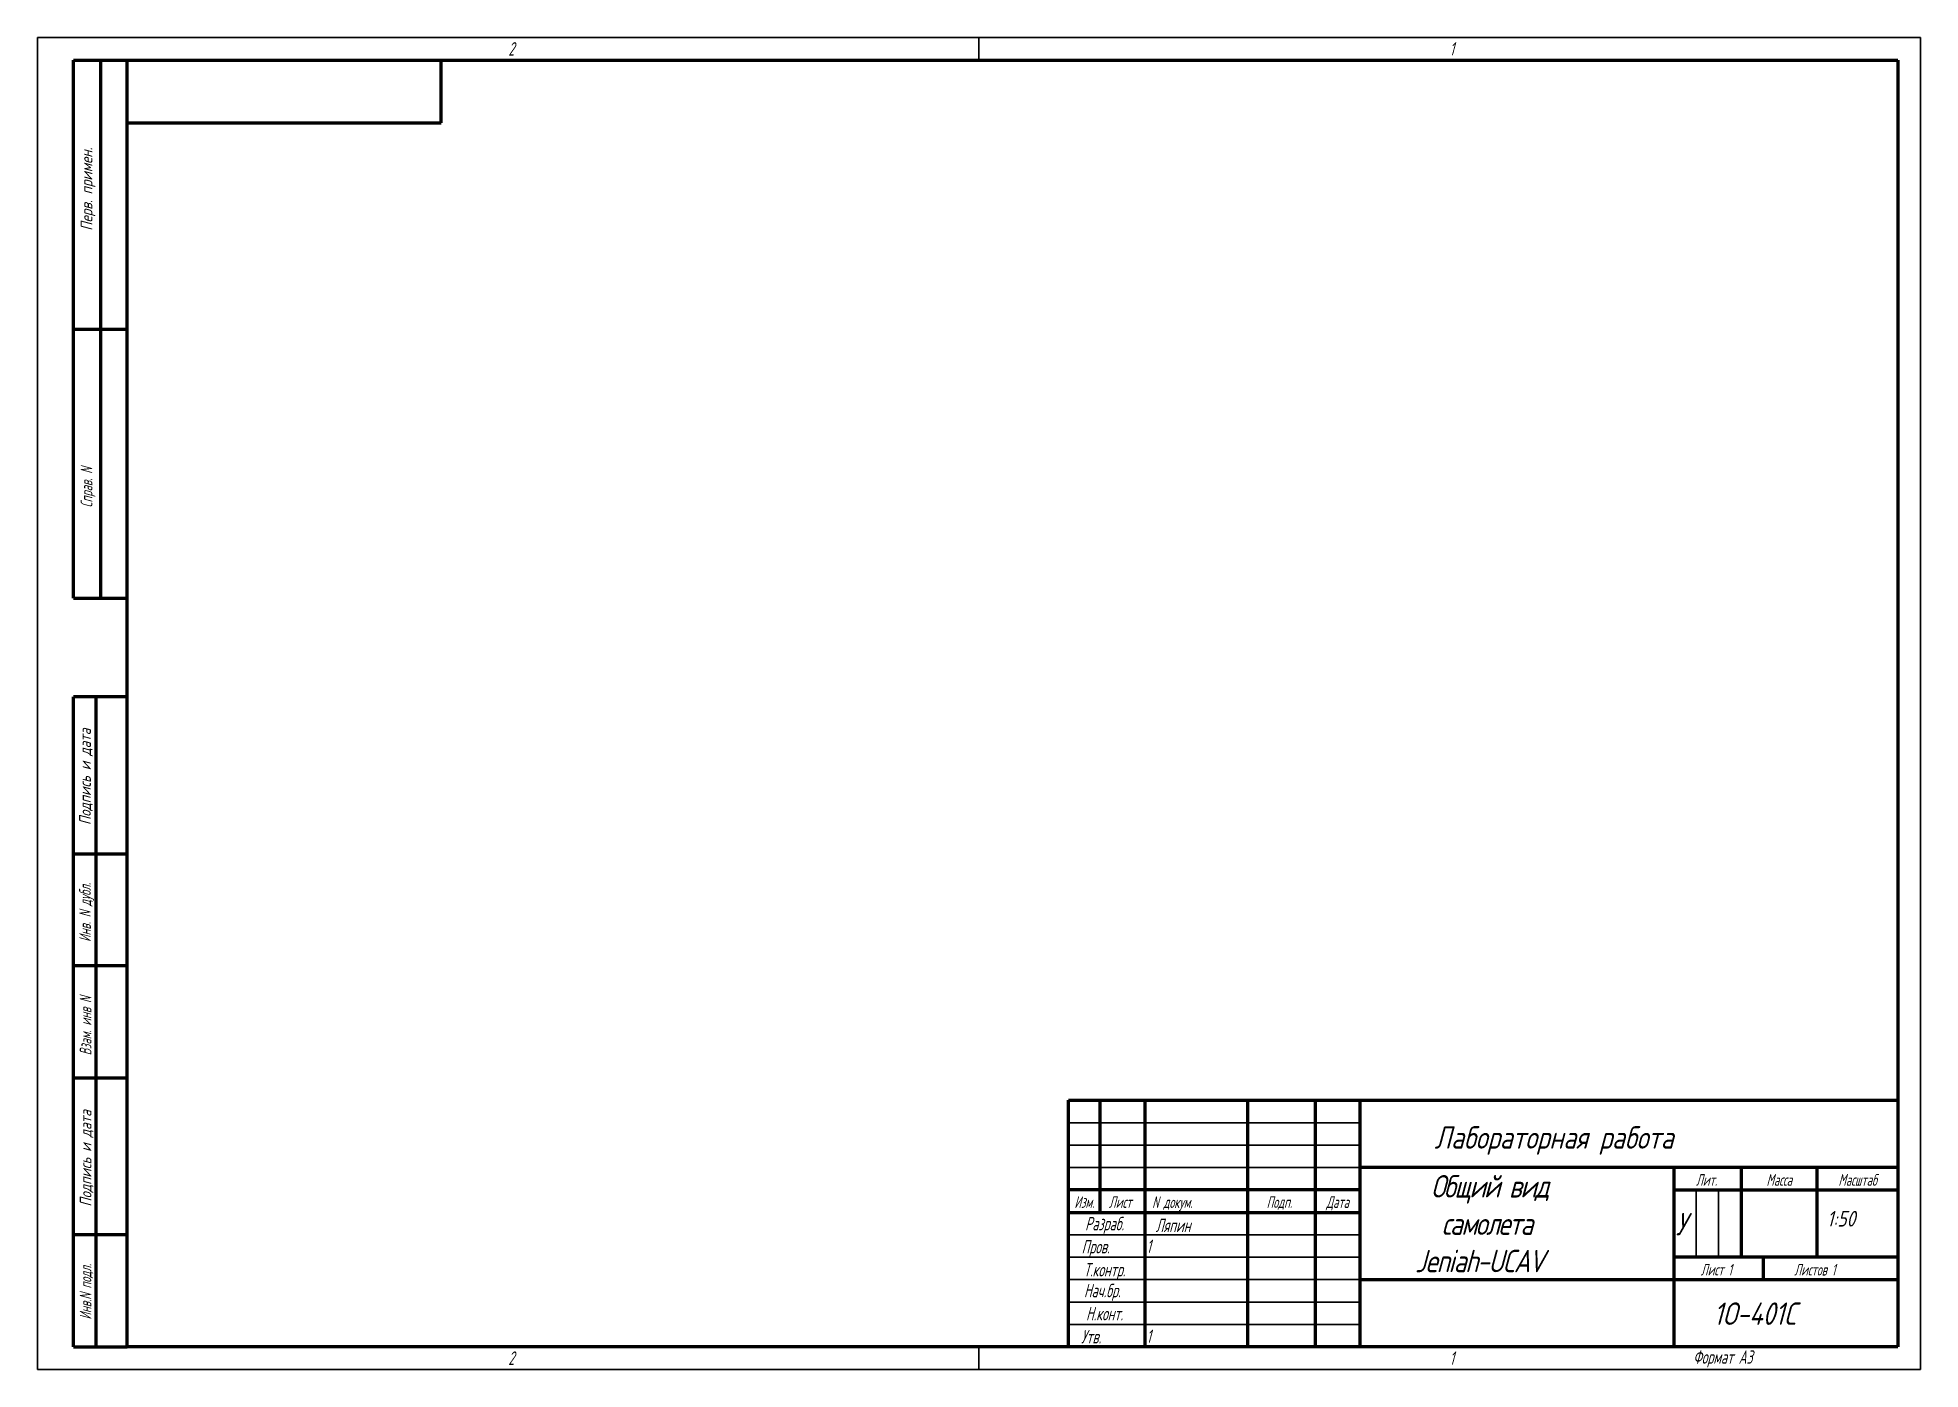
# Model space of a CAD drawing. Header units: millimetres. Extents: x -985956116104 to 1932156, y -552630487266 to 633586.
# Drawn here: x 5985.8 to 6405.8, y 39167.7 to 39464.7 of the extents above; entities that cross this region are included whole.
import ezdxf
from ezdxf.enums import TextEntityAlignment as Align

# ---------------------------------------------------------------- set-up
doc = ezdxf.new("R2010")
doc.units = ezdxf.units.MM
for name, color, linetype, lineweight in [('_basic (Основной)', 4, 'Continuous', 60), ('_contour (Тонкий)', 7, 'Continuous', 30), ('_remote (Тонкий)', 9, 'Continuous', 30), ('_text (Надписи)', 2, 'Continuous', 30)]:
    doc.layers.add(name, color=color, linetype=linetype, lineweight=lineweight)
doc.styles.add('ESKD', font='eskd.shx', dxfattribs={"oblique": 15, "height": 5})

msp = doc.modelspace()

# ---------------------------------------------------------------- texts
at = {"layer": '_basic (Основной)', "color": 30, "transparency": 33554687, "style": 'ESKD', "oblique": 15}
msp.add_text('Лабораторная работа', height=5, dxfattribs=at).set_placement((6297.468, 39216.95))
at = {"layer": '_contour (Тонкий)', "color": 2, "transparency": 33554687, "insert": (6280.842, 39211.06), "char_height": 5, "attachment_point": 1, "style": 'ESKD'}
msp.add_mtext_dynamic_manual_height_columns('\\pi15.82436;{\\T0.9;Общий вид\\P\\pi18.22485;самолета \\P\\pi12.27308;Jeniah-UCAV}', width=70.09073, gutter_width=12.5, heights=[25.222], dxfattribs=at)
at = {"layer": '_text (Надписи)', "transparency": 33554687, "style": 'ESKD', "oblique": 15, "width": 0.8}
for s, height, p in [('2', 3, (6090.842, 39460.736)), ('1', 3, (6300.842, 39460.736)), ('N докум.', 2.6, (6234.475, 39203.723)), ('Ляпин', 3, (6235.242, 39198.339)), ('1', 3, (6233.212, 39193.682)), ('1', 3, (6233.212, 39173.614)), ('2', 3, (6090.842, 39168.736)), ('1', 3, (6300.842, 39168.736)), ('Формат А3', 3, (6355.154, 39168.979))]:
    msp.add_text(s, height=height, dxfattribs=at).set_placement(p)
at = {"layer": '_text (Надписи)', "transparency": 33554687, "style": 'ESKD', "oblique": 15}
for s, p in [('Перв. примен.', (5998.046, 39430.931)), ('Подпись и дата', (5997.716, 39299.884)), ('Подпись и дата', (5997.849, 39214.775))]:
    msp.add_text(s, height=2.6, rotation=90, dxfattribs=at).set_placement(p, align=Align.CENTER)
at = {"layer": '_text (Надписи)', "transparency": 33554687, "style": 'ESKD', "oblique": 15, "width": 0.8}
for s, p in [('Справ. N', (5998.043, 39364.427)), ('Инв. N дубл.', (5997.709, 39269.631)), ('Взам. инв N', (5997.835, 39244.314)), ('Инв.N подл.', (5997.827, 39185.032))]:
    msp.add_text(s, height=2.6, rotation=90, dxfattribs=at).set_placement(p, align=Align.CENTER)
for s, height, p in [('Лит.', 2.6, (6358.132, 39208.693)), ('Масса', 2.6, (6374.355, 39208.693)), ('Масштаб', 2.6, (6391.853, 39208.693)), ('Изм.', 2.6, (6219.342, 39203.736)), ('Лист', 2.6, (6227.342, 39203.736)), ('Подп.', 2.6, (6262.842, 39203.736)), ('Дата', 2.6, (6275.842, 39203.736)), ('Разраб.', 3, (6223.842, 39198.736)), ('Пров.', 3, (6221.842, 39193.594)), ('Т.контр.', 3, (6223.842, 39188.451)), ('Лист 1', 2.6, (6360.329, 39188.664)), ('Листов 1', 2.6, (6382.303, 39188.664)), ('Hач.бр.', 3, (6223.342, 39183.808)), ('H.конт.', 3, (6223.842, 39178.665)), ('Утв.', 3, (6220.842, 39173.522))]:
    msp.add_text(s, height=height, dxfattribs=at).set_placement(p, align=Align.CENTER)
at = {"layer": '_text (Надписи)', "transparency": 33554687, "attachment_point": 1, "style": 'ESKD'}
for s, heights, insert, char_height in [('1:50', [3.5], (6384.998, 39203.079), 3.5), ('У', [0], (6351.27, 39202.622), 5)]:
    msp.add_mtext_dynamic_manual_height_columns(s, width=10.69599, gutter_width=25, heights=heights, dxfattribs=dict(at, insert=insert, char_height=char_height))
at = {"layer": '_text (Надписи)', "transparency": 33554687, "insert": (6350.842, 39182.653), "char_height": 5, "width": 50.53786, "attachment_point": 1, "line_spacing_factor": 0.857143, "style": 'ESKD'}
msp.add_mtext('\\pi8.87226;1О-401С', dxfattribs=at)

# ---------------------------------------------------------------- linework, layer by layer
at = {"layer": '_basic (Основной)', "transparency": 33554687}
for p, q in [((5993.842, 39459.736), (6005.842, 39459.736)), ((5993.842, 39339.736), (5993.842, 39459.736)), ((5999.842, 39459.736), (5999.842, 39339.736)), ((6005.842, 39172.736), (6005.842, 39459.736)), ((6005.842, 39459.736), (6400.842, 39459.736)), ((6075.842, 39445.736), (6075.842, 39459.736)), ((6400.842, 39459.736), (6400.842, 39172.736)), ((6005.842, 39445.736), (6075.842, 39445.736)), ((5993.842, 39399.736), (6005.842, 39399.736)), ((5993.842, 39339.736), (6005.842, 39339.736)), ((6005.842, 39317.736), (5993.842, 39317.736)), ((5993.842, 39172.736), (5993.842, 39317.736)), ((5998.842, 39317.736), (5998.842, 39172.736)), ((5993.842, 39282.736), (6005.842, 39282.736)), ((6005.842, 39257.736), (5993.842, 39257.736)), ((5993.842, 39232.736), (6005.842, 39232.736)), ((6280.842, 39172.736), (6280.842, 39227.736)), ((6005.842, 39197.736), (5993.842, 39197.736)), ((5993.842, 39172.736), (6005.842, 39172.736)), ((6400.842, 39172.736), (6005.842, 39172.736))]:
    msp.add_line(p, q, dxfattribs=at)
at = {"layer": '_basic (Основной)', "linetype": 'Continuous', "transparency": 33554687}
for p, q in [((6215.842, 39227.736), (6400.842, 39227.736)), ((6215.842, 39172.736), (6215.842, 39227.736)), ((6222.842, 39202.736), (6222.842, 39227.736)), ((6232.842, 39227.736), (6232.842, 39172.736)), ((6255.842, 39172.736), (6255.842, 39227.736)), ((6270.842, 39227.736), (6270.842, 39172.736)), ((6400.842, 39212.736), (6280.842, 39212.736)), ((6350.842, 39212.736), (6350.842, 39172.736)), ((6365.842, 39212.736), (6365.842, 39192.736)), ((6382.842, 39192.736), (6382.842, 39212.736)), ((6280.842, 39207.736), (6215.842, 39207.736)), ((6350.842, 39207.736), (6400.842, 39207.736)), ((6215.842, 39202.736), (6280.842, 39202.736)), ((6400.842, 39192.736), (6350.842, 39192.736)), ((6370.842, 39187.736), (6370.842, 39192.736)), ((6280.842, 39187.736), (6400.842, 39187.736))]:
    msp.add_line(p, q, dxfattribs=at)
at = {"layer": '_contour (Тонкий)', "transparency": 33554687}
for p, q in [((5985.842, 39167.736), (5985.842, 39464.736)), ((5985.842, 39464.736), (6405.842, 39464.736)), ((6195.842, 39459.736), (6195.842, 39464.736)), ((6405.842, 39464.736), (6405.842, 39167.736)), ((6195.842, 39167.736), (6195.842, 39172.736)), ((6405.842, 39167.736), (5985.842, 39167.736))]:
    msp.add_line(p, q, dxfattribs=at)
at = {"layer": '_remote (Тонкий)', "linetype": 'Continuous', "transparency": 33554687}
for p, q in [((6215.842, 39222.736), (6280.842, 39222.736)), ((6280.842, 39217.736), (6215.842, 39217.736)), ((6215.842, 39212.736), (6280.842, 39212.736)), ((6280.842, 39197.736), (6215.842, 39197.736)), ((6215.842, 39192.736), (6280.842, 39192.736)), ((6280.842, 39187.736), (6215.842, 39187.736)), ((6215.842, 39182.736), (6280.842, 39182.736)), ((6280.842, 39177.736), (6215.842, 39177.736))]:
    msp.add_line(p, q, dxfattribs=at)
at = {"layer": '_remote (Тонкий)', "transparency": 33554687}
for p, q in [((6355.842, 39192.736), (6355.842, 39207.736)), ((6360.842, 39207.736), (6360.842, 39192.736))]:
    msp.add_line(p, q, dxfattribs=at)

msp.set_redraw_order([(e.dxf.handle, doc.entitydb.next_handle()) for e in msp.query("TEXT MTEXT ATTDEF DIMENSION ARC_DIMENSION")])  # texts and dimensions are drawn at this point

doc.saveas('drawing.dxf')
